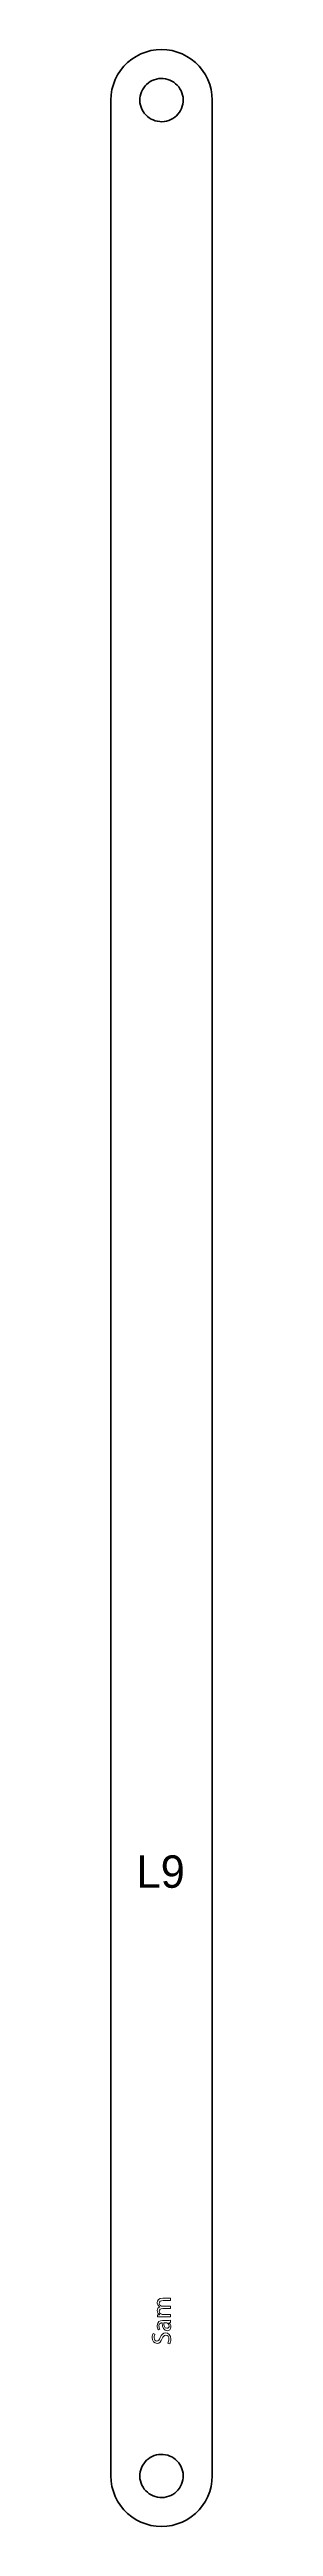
# Model space of a CAD drawing. Header units: millimetres. Extents: x 4 to 295, y -240 to -4.
# Drawn here: x 216.8 to 226.1, y -233.6 to -4.3 of the extents above; entities that cross this region are included whole.
import ezdxf

# ---------------------------------------------------------------- set-up
doc = ezdxf.new("R2010")
doc.units = ezdxf.units.MM
doc.header["$MEASUREMENT"] = 0
doc.layers.add('Layer 1', color=7, linetype='Continuous', lineweight=0)

# ---------------------------------------------------------------- blocks, each defined once
blk = doc.blocks.new('Block_6')
at = {"layer": 'Layer 1', "color": 240, "lineweight": 0, "true_color": 0xff1c24}
for points, knots in [([(221.39, -214.18), (221.27, -214.18), (221.17, -214.18), (221.07, -214.19), (221.07, -214.19), (221.07, -214), (221.07, -214), (221.07, -214), (221.26, -213.99), (221.26, -213.99), (221.26, -213.99), (221.26, -213.98), (221.26, -213.98), (221.15, -213.91), (221.04, -213.8), (221.04, -213.6), (221.04, -213.44), (221.14, -213.31), (221.28, -213.26), (221.28, -213.26), (221.28, -213.26), (221.28, -213.26), (221.22, -213.22), (221.16, -213.17), (221.13, -213.12), (221.07, -213.05), (221.04, -212.97), (221.04, -212.86), (221.04, -212.7), (221.15, -212.46), (221.56, -212.46), (221.56, -212.46), (222.27, -212.46), (222.27, -212.46), (222.27, -212.46), (222.27, -212.68), (222.27, -212.68), (222.27, -212.68), (221.59, -212.68), (221.59, -212.68), (221.36, -212.68), (221.22, -212.76), (221.22, -212.94), (221.22, -213.06), (221.31, -213.16), (221.42, -213.19), (221.45, -213.2), (221.49, -213.21), (221.53, -213.21), (221.53, -213.21), (222.27, -213.21), (222.27, -213.21), (222.27, -213.21), (222.27, -213.43), (222.27, -213.43), (222.27, -213.43), (221.55, -213.43), (221.55, -213.43), (221.36, -213.43), (221.22, -213.51), (221.22, -213.68), (221.22, -213.81), (221.33, -213.91), (221.44, -213.95), (221.47, -213.96), (221.51, -213.96), (221.55, -213.96), (221.55, -213.96), (222.27, -213.96), (222.27, -213.96), (222.27, -213.96), (222.27, -214.18), (222.27, -214.18), (222.27, -214.18), (221.39, -214.18), (221.39, -214.18)], [0, 0, 0, 0, 1, 1, 1, 2, 2, 2, 3, 3, 3, 4, 4, 4, 5, 5, 5, 6, 6, 6, 7, 7, 7, 8, 8, 8, 9, 9, 9, 10, 10, 10, 11, 11, 11, 12, 12, 12, 13, 13, 13, 14, 14, 14, 15, 15, 15, 16, 16, 16, 17, 17, 17, 18, 18, 18, 19, 19, 19, 20, 20, 20, 21, 21, 21, 22, 22, 22, 23, 23, 23, 24, 24, 24, 25, 25, 25, 25]), ([(222.27, -214.71), (222.27, -214.71), (222.12, -214.73), (222.12, -214.73), (222.12, -214.73), (222.12, -214.73), (222.12, -214.73), (222.21, -214.8), (222.3, -214.93), (222.3, -215.1), (222.3, -215.35), (222.13, -215.47), (221.95, -215.47), (221.66, -215.47), (221.5, -215.21), (221.51, -214.75), (221.51, -214.75), (221.48, -214.75), (221.48, -214.75), (221.38, -214.75), (221.2, -214.77), (221.2, -215.02), (221.2, -215.13), (221.24, -215.25), (221.29, -215.33), (221.29, -215.33), (221.15, -215.38), (221.15, -215.38), (221.08, -215.28), (221.04, -215.14), (221.04, -214.99), (221.04, -214.62), (221.29, -214.53), (221.53, -214.53), (221.53, -214.53), (221.98, -214.53), (221.98, -214.53), (222.09, -214.53), (222.19, -214.53), (222.27, -214.51), (222.27, -214.51), (222.27, -214.71), (222.27, -214.71)], [0, 0, 0, 0, 1, 1, 1, 2, 2, 2, 3, 3, 3, 4, 4, 4, 5, 5, 5, 6, 6, 6, 7, 7, 7, 8, 8, 8, 9, 9, 9, 10, 10, 10, 11, 11, 11, 12, 12, 12, 13, 13, 13, 14, 14, 14, 14]), ([(221.66, -214.74), (221.65, -214.98), (221.69, -215.25), (221.93, -215.25), (222.07, -215.25), (222.14, -215.16), (222.14, -215.05), (222.14, -214.89), (222.04, -214.79), (221.94, -214.75), (221.91, -214.75), (221.89, -214.74), (221.87, -214.74), (221.87, -214.74), (221.66, -214.74), (221.66, -214.74)], [0, 0, 0, 0, 1, 1, 1, 2, 2, 2, 3, 3, 3, 4, 4, 4, 5, 5, 5, 5]), ([(222.01, -216.63), (222.07, -216.53), (222.12, -216.39), (222.12, -216.24), (222.12, -216.02), (222, -215.89), (221.83, -215.89), (221.67, -215.89), (221.59, -215.98), (221.5, -216.21), (221.4, -216.48), (221.26, -216.65), (221.02, -216.65), (220.76, -216.65), (220.57, -216.43), (220.57, -216.11), (220.57, -215.94), (220.61, -215.81), (220.65, -215.74), (220.65, -215.74), (220.83, -215.8), (220.83, -215.8), (220.8, -215.85), (220.75, -215.96), (220.75, -216.12), (220.75, -216.34), (220.89, -216.43), (221, -216.43), (221.16, -216.43), (221.23, -216.33), (221.32, -216.1), (221.43, -215.82), (221.57, -215.67), (221.81, -215.67), (222.07, -215.67), (222.3, -215.86), (222.3, -216.26), (222.3, -216.42), (222.25, -216.6), (222.19, -216.68), (222.19, -216.68), (222.01, -216.63), (222.01, -216.63)], [0, 0, 0, 0, 1, 1, 1, 2, 2, 2, 3, 3, 3, 4, 4, 4, 5, 5, 5, 6, 6, 6, 7, 7, 7, 8, 8, 8, 9, 9, 9, 10, 10, 10, 11, 11, 11, 12, 12, 12, 13, 13, 13, 14, 14, 14, 14])]:
    blk.add_open_spline(points, degree=3, knots=knots, dxfattribs=at)

msp = doc.modelspace()

# ---------------------------------------------------------------- linework, layer by layer
at = {"layer": 'Layer 1', "color": 18, "lineweight": 35, "true_color": 0x000000}
for points in [[(226.11, -228.92), (226.08, -229.4), (226.01, -229.89), (225.88, -230.36), (225.71, -230.82), (225.48, -231.25), (225.22, -231.66), (224.91, -232.04), (224.56, -232.39), (224.18, -232.7), (223.77, -232.97), (223.34, -233.19), (222.88, -233.36), (222.41, -233.49), (221.92, -233.57), (221.43, -233.59), (220.95, -233.57), (220.46, -233.49), (219.99, -233.36), (219.53, -233.19), (219.1, -232.97), (218.69, -232.7), (218.31, -232.39), (217.96, -232.04), (217.65, -231.66), (217.38, -231.25), (217.16, -230.82), (216.99, -230.36), (216.86, -229.89), (216.78, -229.4), (216.76, -228.92), (216.76, -9.02), (216.78, -8.53), (216.86, -8.04), (216.99, -7.57), (217.16, -7.11), (217.38, -6.68), (217.65, -6.27), (217.96, -5.89), (218.31, -5.54), (218.69, -5.23), (219.1, -4.97), (219.53, -4.74), (219.99, -4.57), (220.46, -4.44), (220.95, -4.36), (221.43, -4.34), (221.92, -4.36), (222.41, -4.44), (222.88, -4.57), (223.34, -4.74), (223.77, -4.97), (224.18, -5.23), (224.56, -5.54), (224.91, -5.89), (225.22, -6.27), (225.48, -6.68), (225.71, -7.11), (225.88, -7.57), (226.01, -8.04), (226.08, -8.53), (226.11, -9.02)], [(223.28, -9.79), (223.35, -9.59), (223.4, -9.38), (223.43, -9.18), (223.43, -8.97), (223.42, -8.76), (223.38, -8.55), (223.32, -8.35), (223.24, -8.16), (223.14, -7.97), (223.02, -7.8), (222.89, -7.64), (222.74, -7.5), (222.57, -7.37), (222.39, -7.26), (222.2, -7.17), (222.01, -7.1), (221.8, -7.05), (221.6, -7.02), (221.39, -7.02), (221.18, -7.03), (220.97, -7.07), (220.77, -7.13), (220.58, -7.21), (220.39, -7.31), (220.22, -7.42), (220.06, -7.56), (219.92, -7.71), (219.79, -7.88), (219.68, -8.06), (219.59, -8.24), (219.52, -8.44), (219.47, -8.65), (219.44, -8.85), (219.43, -9.06), (219.45, -9.27), (219.49, -9.48), (219.55, -9.68), (219.63, -9.87), (219.73, -10.06), (219.84, -10.23), (219.98, -10.39), (220.13, -10.53), (220.3, -10.66), (220.47, -10.77), (220.66, -10.86), (220.86, -10.93), (221.06, -10.98), (221.27, -11.01), (221.48, -11.02), (221.69, -11), (221.9, -10.96), (222.1, -10.9), (222.29, -10.82), (222.47, -10.72), (222.65, -10.61), (222.81, -10.47), (222.95, -10.32), (223.08, -10.15), (223.19, -9.97)], [(223.28, -229.69), (223.35, -229.49), (223.4, -229.29), (223.43, -229.08), (223.43, -228.87), (223.42, -228.66), (223.38, -228.45), (223.32, -228.25), (223.24, -228.06), (223.14, -227.87), (223.02, -227.7), (222.89, -227.54), (222.74, -227.4), (222.57, -227.27), (222.39, -227.16), (222.2, -227.07), (222.01, -227), (221.8, -226.95), (221.6, -226.92), (221.39, -226.92), (221.18, -226.93), (220.97, -226.97), (220.77, -227.03), (220.58, -227.11), (220.39, -227.21), (220.22, -227.33), (220.06, -227.46), (219.92, -227.61), (219.79, -227.78), (219.68, -227.96), (219.59, -228.15), (219.52, -228.34), (219.47, -228.55), (219.44, -228.75), (219.43, -228.96), (219.45, -229.17), (219.49, -229.38), (219.55, -229.58), (219.63, -229.77), (219.73, -229.96), (219.84, -230.13), (219.98, -230.29), (220.13, -230.43), (220.3, -230.56), (220.47, -230.67), (220.66, -230.76), (220.86, -230.83), (221.06, -230.88), (221.27, -230.91), (221.48, -230.92), (221.69, -230.9), (221.9, -230.86), (222.1, -230.8), (222.29, -230.72), (222.47, -230.62), (222.65, -230.51), (222.81, -230.37), (222.95, -230.22), (223.08, -230.05), (223.19, -229.87)]]:
    msp.add_lwpolyline(points, close=True, dxfattribs=at)

# ---------------------------------------------------------------- block references
at = {"layer": 'Layer 1'}
msp.add_blockref('Block_6', (0, 0), dxfattribs=at)

# ---------------------------------------------------------------- texts
at = {"layer": 'Layer 1', "insert": (219.13, -174.52), "char_height": 0.2, "attachment_point": 7}
msp.add_mtext('\\C240;\\c2366701;\\FMyriad Pro|b0|i0|c1;\\H2.997200;\\W1.000000;L9', dxfattribs=at)

doc.saveas('drawing.dxf')
